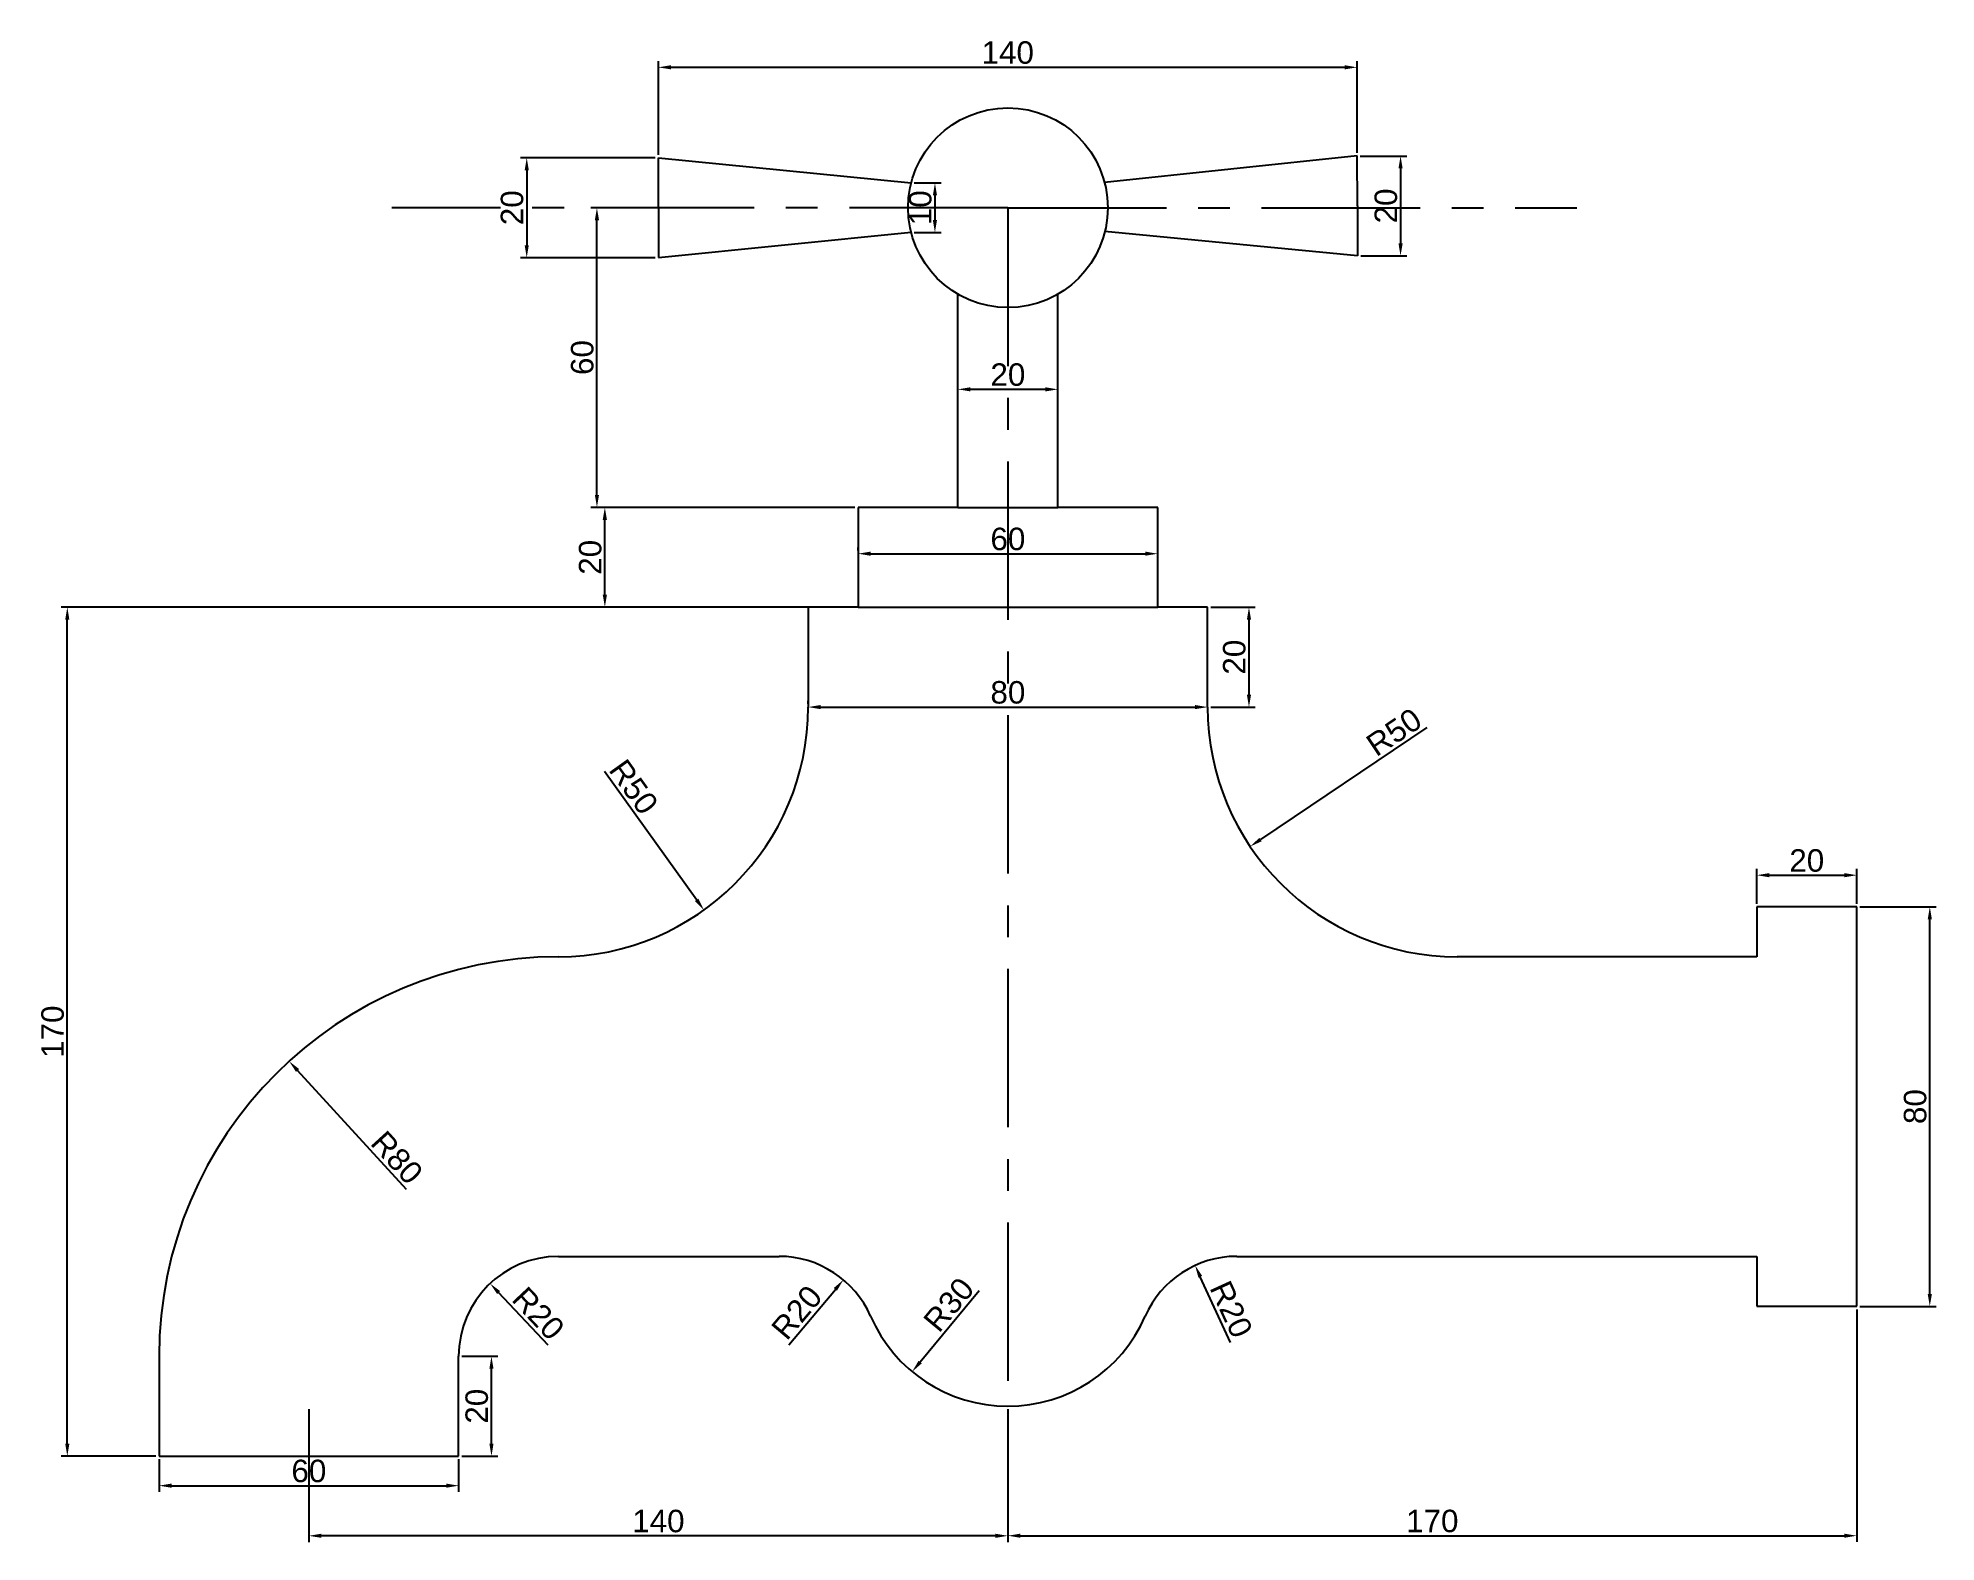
# Model space of a CAD drawing. Header units: inches. Extents: x -9463 to -3695, y -4045 to 9908.
# Drawn here: x -7693.3 to -7313.1, y 7307.7 to 7608.9 of the extents above; entities that cross this region are included whole.
import ezdxf

# ---------------------------------------------------------------- set-up
doc = ezdxf.new("R2010")
doc.units = ezdxf.units.IN
doc.header["$MEASUREMENT"] = 0
doc.linetypes.add('CENTER', pattern=[50.8, 31.75, -6.35, 6.35, -6.35])
doc.styles.get("Standard").update_dxf_attribs({"font": 'arial.ttf'})
doc.dimstyles.new('ISO-25', dxfattribs={"dimtxt": 4.5, "dimasz": 2.5, "dimexe": 1.25, "dimexo": 0.625, "dimtad": 1, "dimdec": 0, "dimtxsty": 'Standard', "dimcen": 2.5, "dimadec": 0, "dimazin": 0, "dimtfac": 1, "dimtdec": 0, "dimtmove": 0, "dimatfit": 3, "dimfxl": 1, "dimarcsym": 0})

msp = doc.modelspace()

# ---------------------------------------------------------------- blocks, each defined once
blk = doc.blocks.new('*D36')
at = {"color": 0, "lineweight": -2, "transparency": 16777216}
for p, q in [((-7517.79, 7579.89), (-7512.4, 7579.89)), ((-7513.65, 7577.39), (-7513.65, 7572.46)), ((-7517.79, 7569.96), (-7512.4, 7569.96))]:
    blk.add_line(p, q, dxfattribs=at)
at = {"color": 0, "transparency": 16777216}
for points in [[(-7514.07, 7577.39), (-7513.24, 7577.39), (-7513.65, 7579.89)], [(-7514.07, 7572.46), (-7513.24, 7572.46), (-7513.65, 7569.96)]]:
    blk.add_solid(points, dxfattribs=at)
at = {"layer": 'Defpoints', "color": 0, "transparency": 16777216}
for p in [(-7518.42, 7579.89), (-7518.42, 7569.96), (-7513.65, 7569.96)]:
    blk.add_point(p, dxfattribs=at)
at = {"color": 0, "transparency": 16777216, "insert": (-7516.58, 7574.92), "char_height": 4.5, "attachment_point": 5, "rotation": 90}
blk.add_mtext('10', dxfattribs=at)
blk = doc.blocks.new('*D37')
at = {"color": 0, "lineweight": -2, "transparency": 16777216}
for p, q in [((-7669.04, 7324.3), (-7669.04, 7317.76)), ((-7609.04, 7324.3), (-7609.04, 7317.76)), ((-7666.54, 7319.01), (-7611.54, 7319.01))]:
    blk.add_line(p, q, dxfattribs=at)
at = {"color": 0, "transparency": 16777216}
for points in [[(-7666.54, 7319.43), (-7666.54, 7318.59), (-7669.04, 7319.01)], [(-7611.54, 7319.43), (-7611.54, 7318.59), (-7609.04, 7319.01)]]:
    blk.add_solid(points, dxfattribs=at)
at = {"layer": 'Defpoints', "color": 0, "transparency": 16777216}
for p in [(-7669.04, 7324.92), (-7609.04, 7324.92), (-7609.04, 7319.01)]:
    blk.add_point(p, dxfattribs=at)
at = {"color": 0, "transparency": 16777216, "insert": (-7639.04, 7321.93), "char_height": 4.5, "attachment_point": 5}
blk.add_mtext('60', dxfattribs=at)
blk = doc.blocks.new('*D38')
at = {"color": 0, "lineweight": -2, "transparency": 16777216}
for p, q in [((-7608.42, 7344.92), (-7601.22, 7344.92)), ((-7602.47, 7327.42), (-7602.47, 7342.42)), ((-7608.42, 7324.92), (-7601.22, 7324.92))]:
    blk.add_line(p, q, dxfattribs=at)
at = {"color": 0, "transparency": 16777216}
for points in [[(-7602.89, 7342.42), (-7602.06, 7342.42), (-7602.47, 7344.92)], [(-7602.89, 7327.42), (-7602.06, 7327.42), (-7602.47, 7324.92)]]:
    blk.add_solid(points, dxfattribs=at)
at = {"layer": 'Defpoints', "color": 0, "transparency": 16777216}
for p in [(-7609.04, 7344.92), (-7602.47, 7344.92), (-7609.04, 7324.92)]:
    blk.add_point(p, dxfattribs=at)
at = {"color": 0, "transparency": 16777216, "insert": (-7605.4, 7334.92), "char_height": 4.5, "attachment_point": 5, "rotation": 90}
blk.add_mtext('20', dxfattribs=at)
blk = doc.blocks.new('*D39')
at = {"color": 0, "lineweight": -2, "transparency": 16777216}
for p, q in [((-7329.04, 7354.3), (-7329.04, 7307.74)), ((-7499.04, 7334.3), (-7499.04, 7307.74)), ((-7496.54, 7308.99), (-7331.54, 7308.99))]:
    blk.add_line(p, q, dxfattribs=at)
at = {"color": 0, "transparency": 16777216}
for points in [[(-7496.54, 7309.4), (-7496.54, 7308.57), (-7499.04, 7308.99)], [(-7331.54, 7309.4), (-7331.54, 7308.57), (-7329.04, 7308.99)]]:
    blk.add_solid(points, dxfattribs=at)
at = {"layer": 'Defpoints', "color": 0, "transparency": 16777216}
for p in [(-7329.04, 7354.92), (-7499.04, 7334.92), (-7329.04, 7308.99)]:
    blk.add_point(p, dxfattribs=at)
at = {"color": 0, "transparency": 16777216, "insert": (-7414.04, 7311.91), "char_height": 4.5, "attachment_point": 5}
blk.add_mtext('170', dxfattribs=at)
blk = doc.blocks.new('*D40')
at = {"color": 0, "lineweight": -2, "transparency": 16777216}
for p, q in [((-7639.04, 7334.3), (-7639.04, 7307.72)), ((-7499.04, 7334.3), (-7499.04, 7307.72)), ((-7501.54, 7308.97), (-7636.54, 7308.97))]:
    blk.add_line(p, q, dxfattribs=at)
at = {"color": 0, "transparency": 16777216}
for points in [[(-7636.54, 7309.39), (-7636.54, 7308.56), (-7639.04, 7308.97)], [(-7501.54, 7309.39), (-7501.54, 7308.56), (-7499.04, 7308.97)]]:
    blk.add_solid(points, dxfattribs=at)
at = {"layer": 'Defpoints', "color": 0, "transparency": 16777216}
for p in [(-7639.04, 7334.92), (-7499.04, 7334.92), (-7639.04, 7308.97)]:
    blk.add_point(p, dxfattribs=at)
at = {"color": 0, "transparency": 16777216, "insert": (-7569.04, 7311.9), "char_height": 4.5, "attachment_point": 5}
blk.add_mtext('140', dxfattribs=at)
blk = doc.blocks.new('*D41')
at = {"color": 0, "lineweight": -2, "transparency": 16777216}
for p, q in [((-7328.42, 7434.92), (-7313.15, 7434.92)), ((-7314.4, 7357.42), (-7314.4, 7432.42)), ((-7328.42, 7354.92), (-7313.15, 7354.92))]:
    blk.add_line(p, q, dxfattribs=at)
at = {"color": 0, "transparency": 16777216}
for points in [[(-7314.82, 7432.42), (-7313.98, 7432.42), (-7314.4, 7434.92)], [(-7314.82, 7357.42), (-7313.98, 7357.42), (-7314.4, 7354.92)]]:
    blk.add_solid(points, dxfattribs=at)
at = {"layer": 'Defpoints', "color": 0, "transparency": 16777216}
for p in [(-7329.04, 7434.92), (-7314.4, 7434.92), (-7329.04, 7354.92)]:
    blk.add_point(p, dxfattribs=at)
at = {"color": 0, "transparency": 16777216, "insert": (-7317.32, 7394.92), "char_height": 4.5, "attachment_point": 5, "rotation": 90}
blk.add_mtext('80', dxfattribs=at)
blk = doc.blocks.new('*D42')
at = {"color": 0, "lineweight": -2, "transparency": 16777216}
for p, q in [((-7349.04, 7435.55), (-7349.04, 7442.51)), ((-7346.54, 7441.26), (-7331.54, 7441.26)), ((-7329.04, 7435.55), (-7329.04, 7442.51))]:
    blk.add_line(p, q, dxfattribs=at)
at = {"color": 0, "transparency": 16777216}
for points in [[(-7346.54, 7441.68), (-7346.54, 7440.84), (-7349.04, 7441.26)], [(-7331.54, 7441.68), (-7331.54, 7440.84), (-7329.04, 7441.26)]]:
    blk.add_solid(points, dxfattribs=at)
at = {"layer": 'Defpoints', "color": 0, "transparency": 16777216}
for p in [(-7329.04, 7441.26), (-7349.04, 7434.92), (-7329.04, 7434.92)]:
    blk.add_point(p, dxfattribs=at)
at = {"color": 0, "transparency": 16777216, "insert": (-7339.04, 7444.18), "char_height": 4.5, "attachment_point": 5}
blk.add_mtext('20', dxfattribs=at)
blk = doc.blocks.new('*D43')
at = {"color": 0, "lineweight": -2, "transparency": 16777216}
for p, q in [((-7458.42, 7494.92), (-7449.51, 7494.92)), ((-7450.76, 7492.42), (-7450.76, 7477.42)), ((-7458.42, 7474.92), (-7449.51, 7474.92))]:
    blk.add_line(p, q, dxfattribs=at)
at = {"color": 0, "transparency": 16777216}
for points in [[(-7451.18, 7492.42), (-7450.34, 7492.42), (-7450.76, 7494.92)], [(-7451.18, 7477.42), (-7450.34, 7477.42), (-7450.76, 7474.92)]]:
    blk.add_solid(points, dxfattribs=at)
at = {"layer": 'Defpoints', "color": 0, "transparency": 16777216}
for p in [(-7459.04, 7494.92), (-7459.04, 7474.92), (-7450.76, 7474.92)]:
    blk.add_point(p, dxfattribs=at)
at = {"color": 0, "transparency": 16777216, "insert": (-7453.68, 7484.92), "char_height": 4.5, "attachment_point": 5, "rotation": 90}
blk.add_mtext('20', dxfattribs=at)
blk = doc.blocks.new('*D44')
at = {"color": 0, "lineweight": -2, "transparency": 16777216}
for p, q in [((-7539.67, 7494.92), (-7688.67, 7494.92)), ((-7687.42, 7327.42), (-7687.42, 7492.42)), ((-7669.67, 7324.92), (-7688.67, 7324.92))]:
    blk.add_line(p, q, dxfattribs=at)
at = {"color": 0, "transparency": 16777216}
for points in [[(-7687.84, 7492.42), (-7687.01, 7492.42), (-7687.42, 7494.92)], [(-7687.84, 7327.42), (-7687.01, 7327.42), (-7687.42, 7324.92)]]:
    blk.add_solid(points, dxfattribs=at)
at = {"layer": 'Defpoints', "color": 0, "transparency": 16777216}
for p in [(-7687.42, 7494.92), (-7539.04, 7494.92), (-7669.04, 7324.92)]:
    blk.add_point(p, dxfattribs=at)
at = {"color": 0, "transparency": 16777216, "insert": (-7690.35, 7409.92), "char_height": 4.5, "attachment_point": 5, "rotation": 90}
blk.add_mtext('170', dxfattribs=at)
blk = doc.blocks.new('*D45')
at = {"color": 0, "lineweight": -2, "transparency": 16777216}
for p, q in [((-7529.67, 7514.92), (-7581.01, 7514.92)), ((-7579.76, 7497.42), (-7579.76, 7512.42)), ((-7529.67, 7494.92), (-7581.01, 7494.92))]:
    blk.add_line(p, q, dxfattribs=at)
at = {"color": 0, "transparency": 16777216}
for points in [[(-7580.18, 7512.42), (-7579.35, 7512.42), (-7579.76, 7514.92)], [(-7580.18, 7497.42), (-7579.35, 7497.42), (-7579.76, 7494.92)]]:
    blk.add_solid(points, dxfattribs=at)
at = {"layer": 'Defpoints', "color": 0, "transparency": 16777216}
for p in [(-7579.76, 7514.92), (-7529.04, 7514.92), (-7529.04, 7494.92)]:
    blk.add_point(p, dxfattribs=at)
at = {"color": 0, "transparency": 16777216, "insert": (-7582.68, 7504.92), "char_height": 4.5, "attachment_point": 5, "rotation": 90}
blk.add_mtext('20', dxfattribs=at)
blk = doc.blocks.new('*D46')
at = {"color": 0, "lineweight": -2, "transparency": 16777216}
for p, q in [((-7569.67, 7584.92), (-7596.66, 7584.92)), ((-7595.41, 7582.42), (-7595.41, 7567.42)), ((-7569.67, 7564.92), (-7596.66, 7564.92))]:
    blk.add_line(p, q, dxfattribs=at)
at = {"color": 0, "transparency": 16777216}
for points in [[(-7595.82, 7582.42), (-7594.99, 7582.42), (-7595.41, 7584.92)], [(-7595.82, 7567.42), (-7594.99, 7567.42), (-7595.41, 7564.92)]]:
    blk.add_solid(points, dxfattribs=at)
at = {"layer": 'Defpoints', "color": 0, "transparency": 16777216}
for p in [(-7569.04, 7584.92), (-7595.41, 7564.92), (-7569.04, 7564.92)]:
    blk.add_point(p, dxfattribs=at)
at = {"color": 0, "transparency": 16777216, "insert": (-7598.33, 7574.92), "char_height": 4.5, "attachment_point": 5, "rotation": 90}
blk.add_mtext('20', dxfattribs=at)
blk = doc.blocks.new('*D47')
at = {"color": 0, "lineweight": -2, "transparency": 16777216}
for p, q in [((-7428.47, 7585.28), (-7419.15, 7585.28)), ((-7420.4, 7582.78), (-7420.4, 7567.78)), ((-7428.37, 7565.28), (-7419.15, 7565.28))]:
    blk.add_line(p, q, dxfattribs=at)
at = {"color": 0, "transparency": 16777216}
for points in [[(-7420.81, 7582.78), (-7419.98, 7582.78), (-7420.4, 7585.28)], [(-7420.81, 7567.78), (-7419.98, 7567.78), (-7420.4, 7565.28)]]:
    blk.add_solid(points, dxfattribs=at)
at = {"layer": 'Defpoints', "color": 0, "transparency": 16777216}
for p in [(-7429.1, 7585.28), (-7428.99, 7565.28), (-7420.4, 7565.28)]:
    blk.add_point(p, dxfattribs=at)
at = {"color": 0, "transparency": 16777216, "insert": (-7423.32, 7575.28), "char_height": 4.5, "attachment_point": 5, "rotation": 90}
blk.add_mtext('20', dxfattribs=at)
blk = doc.blocks.new('*D48')
at = {"color": 0, "lineweight": -2, "transparency": 16777216}
for p, q in [((-7569.04, 7585.55), (-7569.04, 7604.29)), ((-7566.54, 7603.04), (-7431.6, 7603.04)), ((-7429.1, 7585.91), (-7429.1, 7604.29))]:
    blk.add_line(p, q, dxfattribs=at)
at = {"color": 0, "transparency": 16777216}
for points in [[(-7566.54, 7603.46), (-7566.54, 7602.63), (-7569.04, 7603.04)], [(-7431.6, 7603.46), (-7431.6, 7602.63), (-7429.1, 7603.04)]]:
    blk.add_solid(points, dxfattribs=at)
at = {"layer": 'Defpoints', "color": 0, "transparency": 16777216}
for p in [(-7429.1, 7603.04), (-7569.04, 7584.92), (-7429.1, 7585.28)]:
    blk.add_point(p, dxfattribs=at)
at = {"color": 0, "transparency": 16777216, "insert": (-7499.07, 7605.97), "char_height": 4.5, "attachment_point": 5}
blk.add_mtext('140', dxfattribs=at)
blk = doc.blocks.new('*D11')
at = {"color": 0, "lineweight": -2, "transparency": 16777216}
for p, q in [((-7509.04, 7539.18), (-7509.04, 7539.8)), ((-7491.54, 7538.55), (-7506.54, 7538.55)), ((-7489.04, 7539.18), (-7489.04, 7539.8))]:
    blk.add_line(p, q, dxfattribs=at)
at = {"color": 0, "transparency": 16777216}
for points in [[(-7506.54, 7538.97), (-7506.54, 7538.14), (-7509.04, 7538.55)], [(-7491.54, 7538.97), (-7491.54, 7538.14), (-7489.04, 7538.55)]]:
    blk.add_solid(points, dxfattribs=at)
at = {"layer": 'Defpoints', "color": 0, "transparency": 16777216}
for p in [(-7509.04, 7538.55), (-7509.04, 7538.55), (-7489.04, 7538.55)]:
    blk.add_point(p, dxfattribs=at)
at = {"color": 0, "transparency": 16777216, "insert": (-7499.04, 7541.48), "char_height": 4.5, "attachment_point": 5}
blk.add_mtext('20', dxfattribs=at)
blk = doc.blocks.new('*D12')
at = {"color": 0, "lineweight": -2, "transparency": 16777216}
for p, q in [((-7539.04, 7475.55), (-7539.04, 7476.17)), ((-7536.54, 7474.92), (-7461.54, 7474.92)), ((-7459.04, 7475.55), (-7459.04, 7476.17))]:
    blk.add_line(p, q, dxfattribs=at)
at = {"color": 0, "transparency": 16777216}
for points in [[(-7536.54, 7475.34), (-7536.54, 7474.51), (-7539.04, 7474.92)], [(-7461.54, 7475.34), (-7461.54, 7474.51), (-7459.04, 7474.92)]]:
    blk.add_solid(points, dxfattribs=at)
at = {"layer": 'Defpoints', "color": 0, "transparency": 16777216}
for p in [(-7539.04, 7474.92), (-7459.04, 7474.92), (-7459.04, 7474.92)]:
    blk.add_point(p, dxfattribs=at)
at = {"color": 0, "transparency": 16777216, "insert": (-7499.04, 7477.85), "char_height": 4.5, "attachment_point": 5}
blk.add_mtext('80', dxfattribs=at)
blk = doc.blocks.new('*D5')
at = {"color": 0, "lineweight": -2, "transparency": 16777216}
for p, q in [((-7580.39, 7574.92), (-7582.6, 7574.92)), ((-7581.35, 7517.42), (-7581.35, 7572.42)), ((-7580.39, 7514.92), (-7582.6, 7514.92))]:
    blk.add_line(p, q, dxfattribs=at)
at = {"color": 0, "transparency": 16777216}
for points in [[(-7581.76, 7572.42), (-7580.93, 7572.42), (-7581.35, 7574.92)], [(-7581.76, 7517.42), (-7580.93, 7517.42), (-7581.35, 7514.92)]]:
    blk.add_solid(points, dxfattribs=at)
at = {"layer": 'Defpoints', "color": 0, "transparency": 16777216}
for p in [(-7581.35, 7574.92), (-7579.76, 7574.92), (-7579.76, 7514.92)]:
    blk.add_point(p, dxfattribs=at)
at = {"color": 0, "transparency": 16777216, "insert": (-7584.27, 7544.92), "char_height": 4.5, "attachment_point": 5, "rotation": 90}
blk.add_mtext('60', dxfattribs=at)
blk = doc.blocks.new('*D13')
at = {"color": 0, "lineweight": -2, "transparency": 16777216}
blk.add_line((-7415.11, 7470.84), (-7448.45, 7448.4), dxfattribs=at)
at = {"color": 0, "transparency": 16777216}
blk.add_solid([(-7448.68, 7448.74), (-7448.21, 7448.05), (-7450.52, 7447)], dxfattribs=at)
at = {"layer": 'Defpoints', "color": 0, "transparency": 16777216}
for p in [(-7409.04, 7474.92), (-7450.52, 7447)]:
    blk.add_point(p, dxfattribs=at)
at = {"color": 0, "transparency": 16777216, "insert": (-7421.71, 7469.92), "char_height": 4.5, "attachment_point": 5, "rotation": 33.9499}
blk.add_mtext('R50', dxfattribs=at)
blk = doc.blocks.new('*D14')
at = {"color": 0, "lineweight": -2, "transparency": 16777216}
blk.add_line((-7504.79, 7358), (-7516.61, 7343.77), dxfattribs=at)
at = {"color": 0, "transparency": 16777216}
blk.add_solid([(-7516.93, 7344.03), (-7516.29, 7343.5), (-7518.21, 7341.84)], dxfattribs=at)
at = {"layer": 'Defpoints', "color": 0, "transparency": 16777216}
for p in [(-7499.04, 7364.92), (-7518.21, 7341.84)]:
    blk.add_point(p, dxfattribs=at)
at = {"color": 0, "transparency": 16777216, "insert": (-7510.87, 7355.26), "char_height": 4.5, "attachment_point": 5, "rotation": 50.2994}
blk.add_mtext('R30', dxfattribs=at)
blk = doc.blocks.new('*D15')
at = {"color": 0, "lineweight": -2, "transparency": 16777216}
blk.add_line((-7542.93, 7347.23), (-7533.6, 7358.31), dxfattribs=at)
at = {"color": 0, "transparency": 16777216}
blk.add_solid([(-7533.92, 7358.58), (-7533.28, 7358.05), (-7531.99, 7360.23)], dxfattribs=at)
at = {"layer": 'Defpoints', "color": 0, "transparency": 16777216}
for p in [(-7531.99, 7360.23), (-7544.87, 7344.92)]:
    blk.add_point(p, dxfattribs=at)
at = {"color": 0, "transparency": 16777216, "insert": (-7541.31, 7353.7), "char_height": 4.5, "attachment_point": 5, "rotation": 49.9204}
blk.add_mtext('R20', dxfattribs=at)
blk = doc.blocks.new('*D16')
at = {"color": 0, "lineweight": -2, "transparency": 16777216}
blk.add_line((-7454.47, 7347.66), (-7460.5, 7360.84), dxfattribs=at)
at = {"color": 0, "transparency": 16777216}
blk.add_solid([(-7460.12, 7361.01), (-7460.88, 7360.66), (-7461.54, 7363.11)], dxfattribs=at)
at = {"layer": 'Defpoints', "color": 0, "transparency": 16777216}
for p in [(-7461.54, 7363.11), (-7453.22, 7344.92)]:
    blk.add_point(p, dxfattribs=at)
at = {"color": 0, "transparency": 16777216, "insert": (-7454.31, 7354.33), "char_height": 4.5, "attachment_point": 5, "rotation": 294.5999}
blk.add_mtext('R20', dxfattribs=at)
blk = doc.blocks.new('*D17')
at = {"color": 0, "lineweight": -2, "transparency": 16777216}
for p, q in [((-7529.04, 7506.27), (-7529.04, 7506.89)), ((-7526.54, 7505.64), (-7471.54, 7505.64)), ((-7469.04, 7506.27), (-7469.04, 7506.89))]:
    blk.add_line(p, q, dxfattribs=at)
at = {"color": 0, "transparency": 16777216}
for points in [[(-7526.54, 7506.06), (-7526.54, 7505.23), (-7529.04, 7505.64)], [(-7471.54, 7506.06), (-7471.54, 7505.23), (-7469.04, 7505.64)]]:
    blk.add_solid(points, dxfattribs=at)
at = {"layer": 'Defpoints', "color": 0, "transparency": 16777216}
for p in [(-7529.04, 7505.64), (-7469.04, 7505.64), (-7469.04, 7505.64)]:
    blk.add_point(p, dxfattribs=at)
at = {"color": 0, "transparency": 16777216, "insert": (-7499.04, 7508.57), "char_height": 4.5, "attachment_point": 5}
blk.add_mtext('60', dxfattribs=at)
blk = doc.blocks.new('*D18')
at = {"color": 0, "lineweight": -2, "transparency": 16777216}
blk.add_line((-7591.11, 7347.12), (-7601.03, 7357.67), dxfattribs=at)
at = {"color": 0, "transparency": 16777216}
blk.add_solid([(-7600.73, 7357.96), (-7601.34, 7357.39), (-7602.75, 7359.49)], dxfattribs=at)
at = {"layer": 'Defpoints', "color": 0, "transparency": 16777216}
for p in [(-7602.75, 7359.49), (-7589.04, 7344.92)]:
    blk.add_point(p, dxfattribs=at)
at = {"color": 0, "transparency": 16777216, "insert": (-7593.08, 7353.49), "char_height": 4.5, "attachment_point": 5, "rotation": 313.2466}
blk.add_mtext('R20', dxfattribs=at)
blk = doc.blocks.new('*D19')
at = {"color": 0, "lineweight": -2, "transparency": 16777216}
blk.add_line((-7619.52, 7378.3), (-7641.3, 7402.16), dxfattribs=at)
at = {"color": 0, "transparency": 16777216}
blk.add_solid([(-7640.99, 7402.44), (-7641.61, 7401.87), (-7642.99, 7404)], dxfattribs=at)
at = {"layer": 'Defpoints', "color": 0, "transparency": 16777216}
for p in [(-7642.99, 7404), (-7589.04, 7344.92)]:
    blk.add_point(p, dxfattribs=at)
at = {"color": 0, "transparency": 16777216, "insert": (-7621.4, 7384.7), "char_height": 4.5, "attachment_point": 5, "rotation": 312.3989}
blk.add_mtext('R80', dxfattribs=at)
blk = doc.blocks.new('*D20')
at = {"color": 0, "lineweight": -2, "transparency": 16777216}
blk.add_line((-7579.86, 7462.11), (-7561.37, 7436.32), dxfattribs=at)
at = {"color": 0, "transparency": 16777216}
blk.add_solid([(-7561.04, 7436.56), (-7561.71, 7436.07), (-7559.92, 7434.28)], dxfattribs=at)
at = {"layer": 'Defpoints', "color": 0, "transparency": 16777216}
for p in [(-7589.04, 7474.92), (-7559.92, 7434.28)]:
    blk.add_point(p, dxfattribs=at)
at = {"color": 0, "transparency": 16777216, "insert": (-7573.99, 7458.94), "char_height": 4.5, "attachment_point": 5, "rotation": 305.6275}
blk.add_mtext('R50', dxfattribs=at)

# ---------------------------------------------------------------- dimensions: what is measured, and where the dimension line sits
for base, p1, p2, picture, middle in [((-7429.0953, 7603.04442), (-7569.04313, 7584.92452), (-7429.0953, 7585.28318), '*D48', (-7499.06921, 7605.967)), ((-7469.04313, 7505.64453), (-7529.04313, 7505.64453), (-7469.04313, 7505.64453), '*D17', (-7499.04313, 7508.56711)), ((-7459.04313, 7474.92452), (-7539.04313, 7474.92452), (-7459.04313, 7474.92452), '*D12', (-7499.04313, 7477.8471)), ((-7329.04313, 7441.25928), (-7349.04313, 7434.92452), (-7329.04313, 7434.92452), '*D42', (-7339.04313, 7444.18186)), ((-7329.04313, 7308.98677), (-7499.04313, 7334.92452), (-7329.04313, 7354.92452), '*D39', (-7414.04313, 7311.90935)), ((-7639.04313, 7308.97278), (-7499.04313, 7334.92452), (-7639.04313, 7334.92452), '*D40', (-7569.04313, 7311.89536)), ((-7609.04313, 7319.01108), (-7669.04313, 7324.92452), (-7609.04313, 7324.92452), '*D37', (-7639.04313, 7321.93365))]:
    dim = msp.add_linear_dim(base=base, p1=p1, p2=p2, dimstyle='ISO-25')
    dim.commit()
    dim.dimension.update_dxf_attribs({"geometry": picture, "text_midpoint": middle})
for base, p1, p2, angle, picture, middle in [((-7595.40534, 7564.92452), (-7569.04313, 7584.92452), (-7569.04313, 7564.92452), 90, '*D46', (-7598.32792, 7574.92452)), ((-7420.39788, 7565.28344), (-7429.0953, 7585.28318), (-7428.99279, 7565.28344), 90, '*D47', (-7423.32046, 7575.28331)), ((-7513.65445, 7569.95554), (-7518.41603, 7579.8935), (-7518.41603, 7569.95554), 90, '*D36', (-7516.57703, 7574.92452)), ((-7581.34824, 7574.92452), (-7579.76212, 7514.92452), (-7579.76212, 7574.92452), 90, '*D5', (-7584.27081, 7544.92452)), ((-7509.04313, 7538.55465), (-7489.04313, 7538.55465), (-7509.04313, 7538.55465), 180, '*D11', (-7499.04313, 7541.47723)), ((-7579.76212, 7514.92452), (-7529.04313, 7494.92452), (-7529.04313, 7514.92452), 90, '*D45', (-7582.68469, 7504.92452)), ((-7687.42369, 7494.92452), (-7669.04313, 7324.92452), (-7539.04313, 7494.92452), 90, '*D44', (-7690.34627, 7409.92452)), ((-7450.76056, 7474.92452), (-7459.04313, 7494.92452), (-7459.04313, 7474.92452), 90, '*D43', (-7453.68314, 7484.92452)), ((-7314.39986, 7434.92452), (-7329.04313, 7354.92452), (-7329.04313, 7434.92452), 90, '*D41', (-7317.32244, 7394.92452)), ((-7602.47447, 7344.92452), (-7609.04313, 7324.92452), (-7609.04313, 7344.92452), 90, '*D38', (-7605.39705, 7334.92452))]:
    dim = msp.add_linear_dim(base=base, p1=p1, p2=p2, angle=angle, dimstyle='ISO-25')
    dim.commit()
    dim.dimension.update_dxf_attribs({"geometry": picture, "text_midpoint": middle})
for center, mpoint, picture, middle in [((-7589.04313, 7474.92452), (-7559.91744, 7434.28348), '*D20', (-7576.36576, 7457.23493)), ((-7409.04313, 7474.92452), (-7450.51943, 7447.00112), '*D13', (-7420.07936, 7467.49451)), ((-7589.04313, 7344.92452), (-7642.98621, 7404.00196), '*D19', (-7623.56138, 7382.72826)), ((-7499.04313, 7364.92452), (-7518.2064, 7341.84273), '*D14', (-7508.61761, 7353.39224)), ((-7544.86888, 7344.92452), (-7531.99187, 7360.22754), '*D15', (-7539.07016, 7351.81571)), ((-7453.21737, 7344.92452), (-7461.54295, 7363.10926), '*D16', (-7456.96651, 7353.11339)), ((-7589.04313, 7344.92452), (-7602.74593, 7359.49274), '*D18', (-7595.21371, 7351.48482))]:
    dim = msp.add_radius_dim(center=center, mpoint=mpoint, dimstyle='ISO-25')
    dim.commit()
    dim.dimension.update_dxf_attribs({"geometry": picture, "text_midpoint": middle, "dimtype": 164})

# ---------------------------------------------------------------- linework, layer by layer
for p, q in [((-7569.04313, 7574.92452), (-7569.04313, 7584.92452)), ((-7569.04313, 7584.92452), (-7518.41603, 7579.8935)), ((-7429.0953, 7585.28318), (-7479.69595, 7579.99273)), ((-7429.04405, 7575.28331), (-7429.0953, 7585.28318)), ((-7569.04313, 7574.92452), (-7569.04313, 7564.92452)), ((-7429.04405, 7575.28331), (-7428.99279, 7565.28344)), ((-7569.04313, 7564.92452), (-7518.43837, 7570.04347)), ((-7428.99279, 7565.28344), (-7479.62312, 7570.14294)), ((-7509.04313, 7514.92452), (-7509.04313, 7557.60401)), ((-7489.04313, 7514.92452), (-7489.04313, 7557.60401)), ((-7509.04313, 7514.92452), (-7529.04313, 7514.92452)), ((-7529.04313, 7514.92452), (-7529.04313, 7494.92452)), ((-7509.04313, 7514.92452), (-7499.04313, 7514.92452)), ((-7499.04313, 7514.92452), (-7489.04313, 7514.92452)), ((-7469.04313, 7514.92452), (-7489.04313, 7514.92452)), ((-7469.04313, 7494.92452), (-7469.04313, 7514.92452)), ((-7529.04313, 7494.92452), (-7539.04313, 7494.92452)), ((-7539.04313, 7494.92452), (-7539.04313, 7474.92452)), ((-7529.04313, 7494.92452), (-7469.04313, 7494.92452)), ((-7459.04313, 7494.92452), (-7469.04313, 7494.92452)), ((-7459.04313, 7474.92452), (-7459.04313, 7494.92452)), ((-7539.04313, 7474.92452), (-7539.04313, 7474.92452)), ((-7459.04313, 7474.92452), (-7459.04313, 7474.92452)), ((-7329.04313, 7434.92452), (-7349.04313, 7434.92452)), ((-7349.04313, 7434.92452), (-7349.04313, 7424.92452)), ((-7329.04313, 7354.92452), (-7329.04313, 7434.92452)), ((-7589.04313, 7424.92452), (-7589.04313, 7424.92452)), ((-7589.04313, 7424.92452), (-7589.04313, 7424.92452)), ((-7349.04313, 7424.92452), (-7409.04313, 7424.92452)), ((-7409.04313, 7424.92452), (-7409.04313, 7424.92452)), ((-7589.04313, 7364.92452), (-7589.04313, 7364.92452)), ((-7589.04313, 7364.92452), (-7544.86888, 7364.92452)), ((-7453.21737, 7364.92452), (-7449.04313, 7364.92452)), ((-7449.04313, 7364.92452), (-7349.04313, 7364.92452)), ((-7349.04313, 7364.92452), (-7349.04313, 7354.92452)), ((-7349.04313, 7354.92452), (-7329.04313, 7354.92452)), ((-7669.04313, 7344.92452), (-7669.04313, 7344.92452)), ((-7669.04313, 7344.92452), (-7669.04313, 7324.92452)), ((-7609.04313, 7324.92452), (-7609.04313, 7344.92452)), ((-7609.04313, 7344.92452), (-7609.04313, 7344.92452)), ((-7499.04313, 7334.92452), (-7499.04313, 7334.92452)), ((-7499.04313, 7334.92452), (-7499.04313, 7334.92452)), ((-7669.04313, 7324.92452), (-7609.04313, 7324.92452))]:
    msp.add_line(p, q)
at = {"color": 240, "linetype": 'CENTER', "true_color": 0xed1f24}
for q in [(-7622.39281, 7574.92452), (-7499.04313, 7334.92452), (-7385.07643, 7574.92452)]:
    msp.add_line((-7499.04313, 7574.92452), q, dxfattribs=at)
msp.add_circle((-7499.04313, 7574.92452), 20)
for centre, radius, start, end in [((-7589.04313, 7474.92452), 50, 270, 0), ((-7409.04313, 7474.92452), 50, 180, 270), ((-7589.04313, 7344.92452), 80, 90, 180), ((-7589.04313, 7344.92452), 20, 90, 180), ((-7544.86888, 7344.92452), 20, 23.5781785, 90), ((-7453.21737, 7344.92452), 20, 90, 156.4218215), ((-7499.04313, 7364.92452), 30, 203.5781785, 270), ((-7499.04313, 7364.92452), 30, 270, 336.4218215)]:
    msp.add_arc(centre, radius, start, end)

msp.set_redraw_order([(e.dxf.handle, doc.entitydb.next_handle()) for e in msp.query("TEXT MTEXT ATTDEF DIMENSION ARC_DIMENSION")])  # texts and dimensions are drawn at this point

doc.saveas('drawing.dxf')
